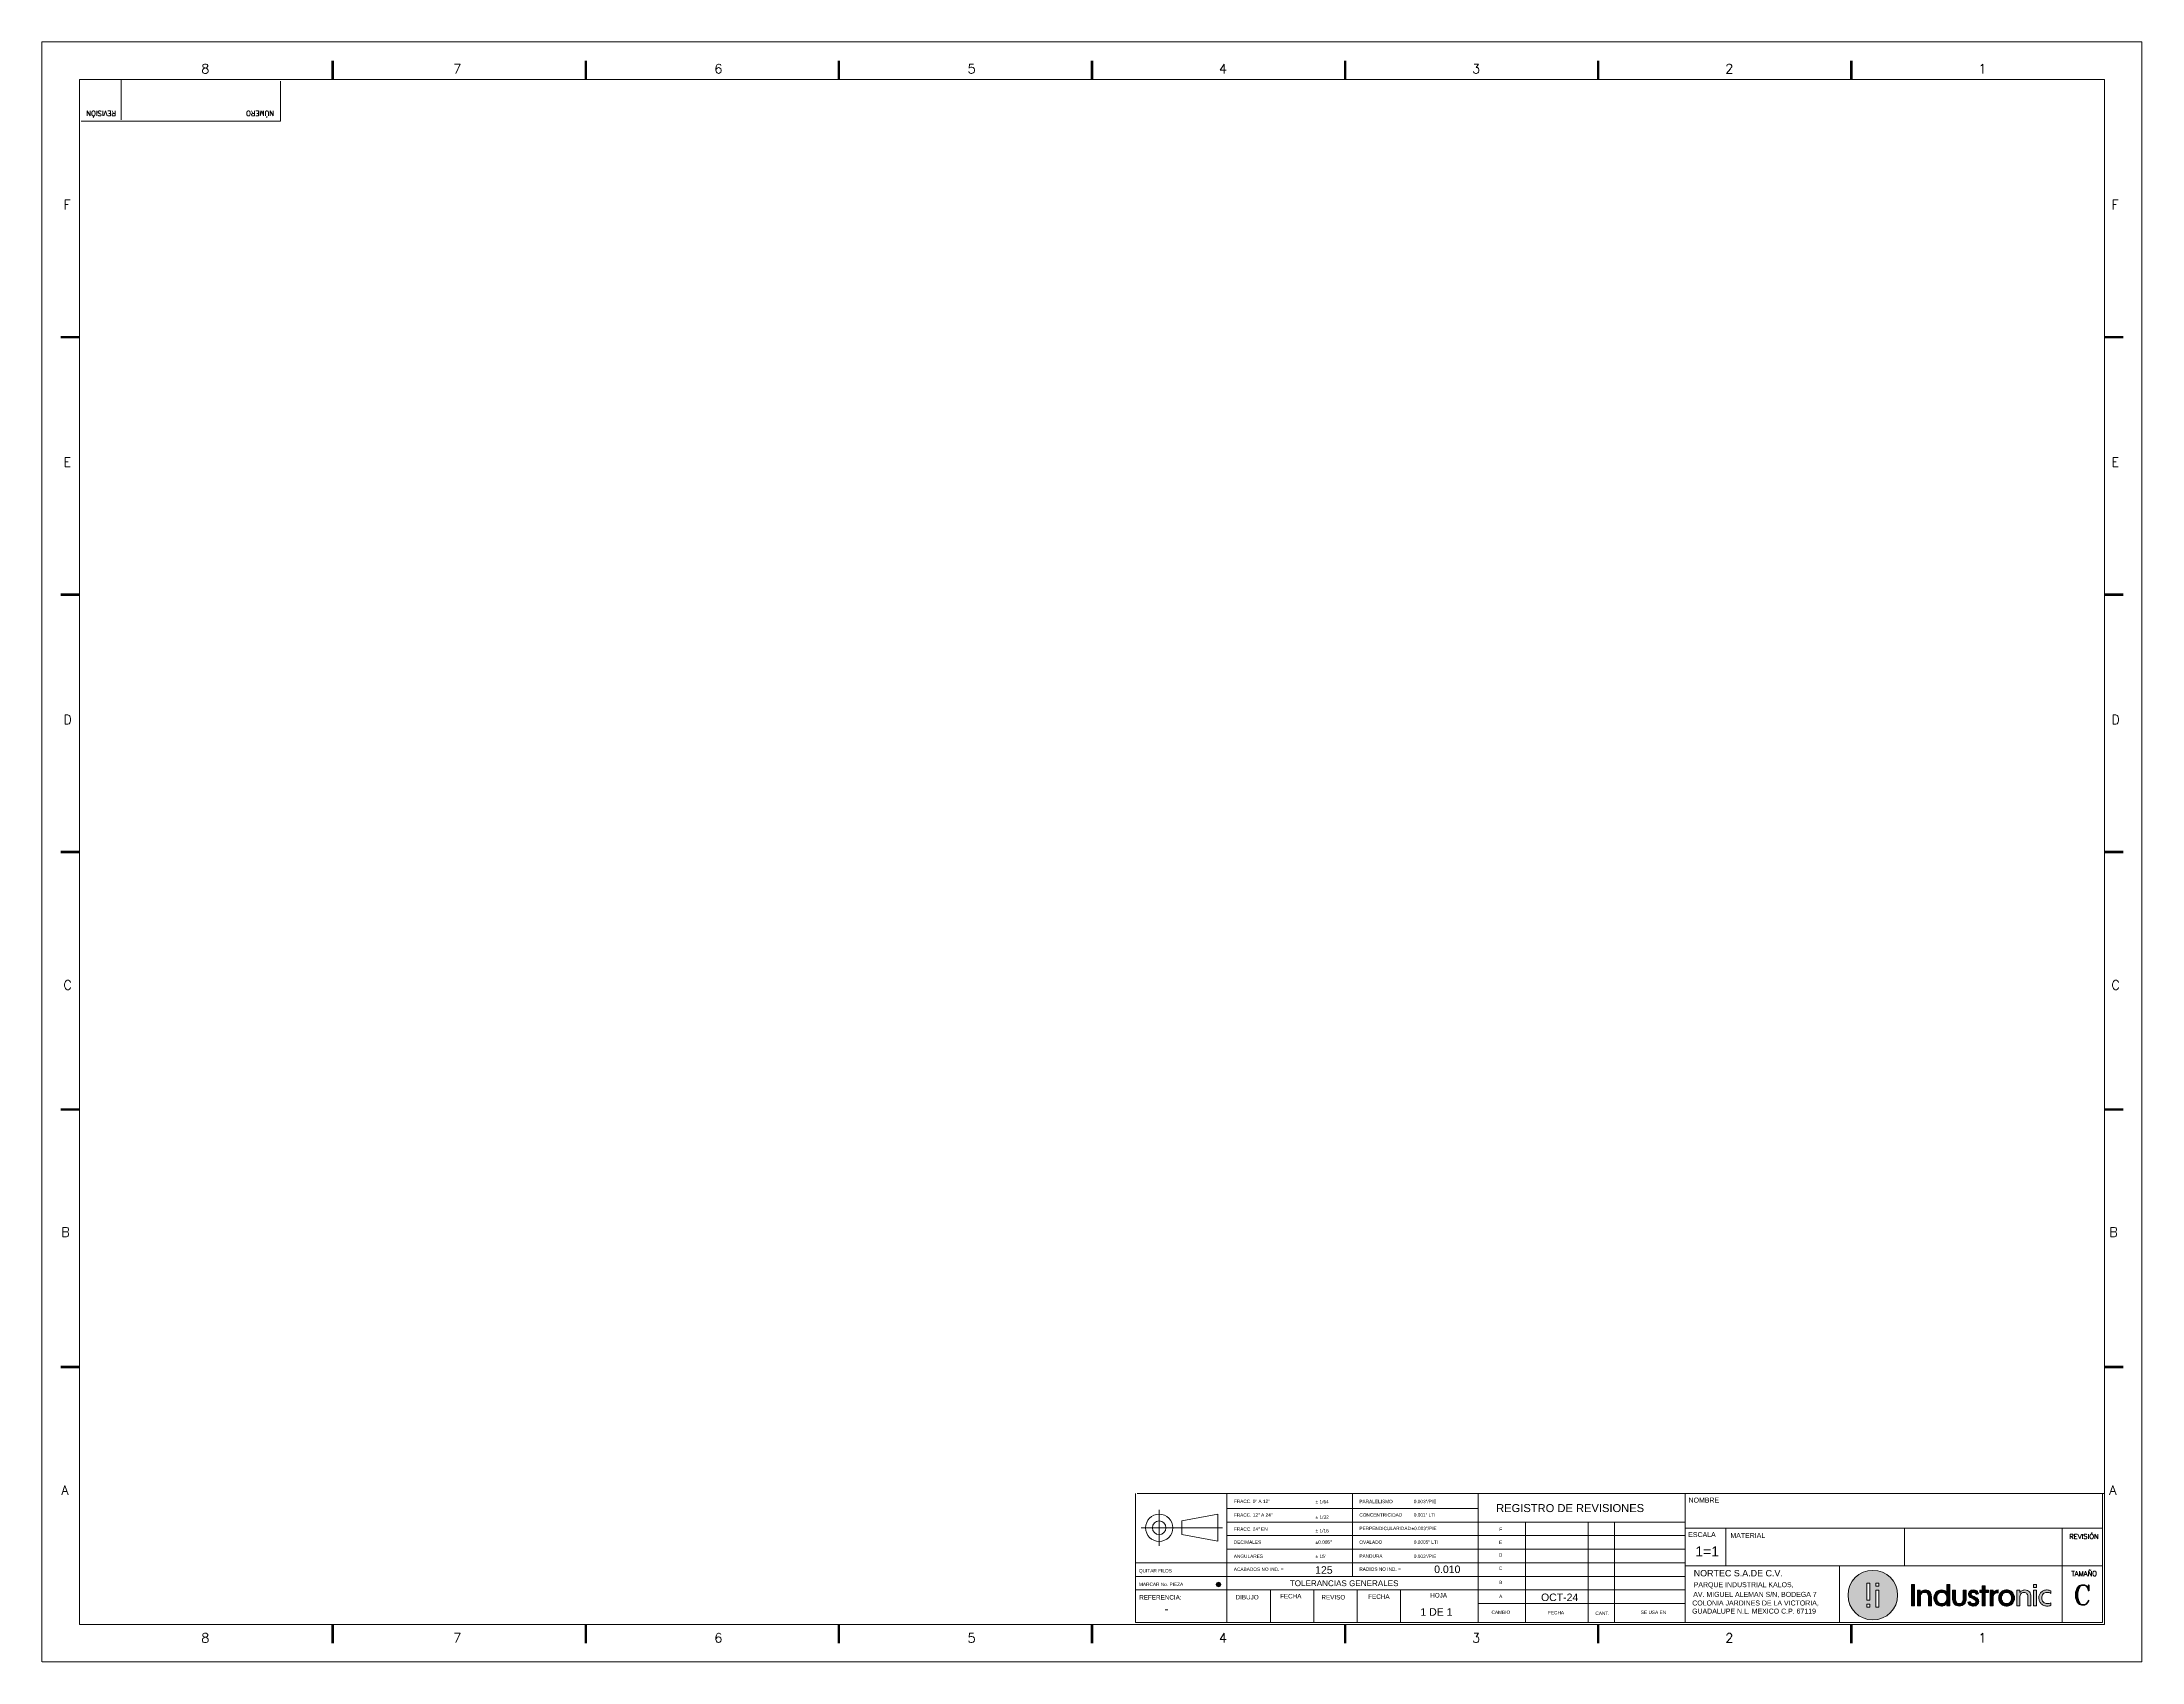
# Model space of a CAD drawing. Header units: millimetres. Extents: x 0 to 560, y 0 to 432.
import ezdxf
from ezdxf.enums import TextEntityAlignment as Align

# ---------------------------------------------------------------- set-up
doc = ezdxf.new("R2010")
doc.units = ezdxf.units.MM
for name, color, linetype in [('ACOT', 7, 'Continuous'), ('Capa 1', 7, 'Continuous'), ('CONTINUA', 3, 'Continuous')]:
    doc.layers.add(name, color=color, linetype=linetype)
doc.styles.add('arial unicode ms', font='ARIALUNI.TTF')
doc.styles.add('ROMAND', font='romand', dxfattribs={"height": 0.125})
doc.styles.add('ROMANS', font='romans', dxfattribs={"height": 0.125})
doc.styles.add('ROMANT', font='romant', dxfattribs={"height": 0.25})
doc.styles.get("Standard").update_dxf_attribs({"font": 'arial.ttf'})

msp = doc.modelspace()

# ---------------------------------------------------------------- hatches: boundary and pattern name
at = {"lineweight": 18}
h = msp.add_hatch(color=0, dxfattribs=at)
h.dxf.hatch_style = 1
edge = h.paths.add_edge_path()
edge.add_spline(control_points=[(500.89, 16.49), (500.89, 16.87), (500.89, 17.18), (500.89, 17.18), (500.89, 17.61), (500.98, 17.95), (501.17, 18.19)], knot_values=[17, 17, 17, 17, 17.375023, 17.375023, 17.375023, 18.375023, 18.375023, 18.375023, 18.375023], degree=3, periodic=0)
edge.add_spline(control_points=[(501.17, 18.19), (501.35, 18.44), (501.63, 18.56), (502.01, 18.56)], knot_values=[16, 16, 16, 16, 17, 17, 17, 17], degree=3, periodic=0)
edge.add_spline(control_points=[(502.01, 18.56), (502.2, 18.56), (502.36, 18.52), (502.5, 18.46)], knot_values=[15, 15, 15, 15, 16, 16, 16, 16], degree=3, periodic=0)
edge.add_spline(control_points=[(502.5, 18.46), (502.63, 18.39), (502.74, 18.3), (502.82, 18.18)], knot_values=[14, 14, 14, 14, 15, 15, 15, 15], degree=3, periodic=0)
edge.add_spline(control_points=[(502.82, 18.18), (502.91, 18.06), (502.97, 17.92), (503.01, 17.77)], knot_values=[13, 13, 13, 13, 14, 14, 14, 14], degree=3, periodic=0)
edge.add_spline(control_points=[(503.01, 17.77), (503.05, 17.61), (503.07, 17.44), (503.07, 17.26)], knot_values=[12, 12, 12, 12, 13, 13, 13, 13], degree=3, periodic=0)
edge.add_spline(control_points=[(503.07, 17.26), (503.07, 17.26), (503.07, 15), (503.07, 15), (503.07, 15), (503.07, 15), (503.07, 15)], knot_values=[10.99999, 10.99999, 10.99999, 10.99999, 11.99999, 11.99999, 11.99999, 12, 12, 12, 12], degree=3, periodic=0)
edge.add_spline(control_points=[(503.07, 15), (503.07, 15), (503.84, 15), (503.84, 15)], knot_values=[10.00001, 10.00001, 10.00001, 10.00001, 10.99999, 10.99999, 10.99999, 10.99999], degree=3, periodic=0)
edge.add_spline(control_points=[(503.84, 15), (503.84, 15), (503.84, 17.42), (503.84, 17.42)], knot_values=[9.00001, 9.00001, 9.00001, 9.00001, 9.99999, 9.99999, 9.99999, 9.99999], degree=3, periodic=0)
edge.add_spline(control_points=[(503.84, 17.42), (503.84, 17.68), (503.81, 17.91), (503.75, 18.13)], knot_values=[8, 8, 8, 8, 9, 9, 9, 9], degree=3, periodic=0)
edge.add_spline(control_points=[(503.75, 18.13), (503.69, 18.35), (503.59, 18.54), (503.46, 18.7)], knot_values=[7, 7, 7, 7, 8, 8, 8, 8], degree=3, periodic=0)
edge.add_spline(control_points=[(503.46, 18.7), (503.33, 18.86), (503.16, 18.99), (502.96, 19.08)], knot_values=[6, 6, 6, 6, 7, 7, 7, 7], degree=3, periodic=0)
edge.add_spline(control_points=[(502.96, 19.08), (502.76, 19.17), (502.52, 19.21), (502.25, 19.21)], knot_values=[5, 5, 5, 5, 6, 6, 6, 6], degree=3, periodic=0)
edge.add_spline(control_points=[(502.25, 19.21), (501.91, 19.21), (501.64, 19.15), (501.42, 19.02)], knot_values=[4, 4, 4, 4, 5, 5, 5, 5], degree=3, periodic=0)
edge.add_spline(control_points=[(501.42, 19.02), (501.21, 18.9), (501.03, 18.72), (500.9, 18.5)], knot_values=[3, 3, 3, 3, 4, 4, 4, 4], degree=3, periodic=0)
edge.add_spline(control_points=[(500.87, 18.5), (500.87, 18.5), (500.87, 19.13), (500.87, 19.13), (500.87, 19.13), (500.87, 19.13), (500.87, 19.13)], knot_values=[0.99999, 0.99999, 0.99999, 0.99999, 1.99998, 1.99998, 1.99998, 1.99999, 1.99999, 1.99999, 1.99999], degree=3, periodic=0)
edge.add_spline(control_points=[(500.87, 19.13), (500.87, 19.13), (500.11, 19.13), (500.11, 19.13)], knot_values=[0.00001, 0.00001, 0.00001, 0.00001, 0.99999, 0.99999, 0.99999, 0.99999], degree=3, periodic=0)
edge.add_spline(control_points=[(500.11, 19.13), (500.11, 19.13), (500.11, 18.55), (500.11, 17.82)], knot_values=[20.624977, 20.624977, 20.624977, 20.624977, 21, 21, 21, 21], degree=3, periodic=0)
edge.add_spline(control_points=[(500.11, 17.82), (500.11, 17.09), (500.11, 16.22), (500.11, 15.64)], knot_values=[20.249985, 20.249985, 20.249985, 20.249985, 20.624977, 20.624977, 20.624977, 20.624977], degree=3, periodic=0)
edge.add_spline(control_points=[(500.11, 15.64), (500.11, 15.5), (500.11, 15.37), (500.11, 15.27)], knot_values=[20.156237, 20.156237, 20.156237, 20.156237, 20.249985, 20.249985, 20.249985, 20.249985], degree=3, periodic=0)
edge.add_spline(control_points=[(500.11, 15.27), (500.11, 15.17), (500.11, 15.09), (500.11, 15.05)], knot_values=[20.062489, 20.062489, 20.062489, 20.062489, 20.156237, 20.156237, 20.156237, 20.156237], degree=3, periodic=0)
edge.add_spline(control_points=[(500.11, 15), (500.11, 15), (500.11, 15), (500.11, 15), (500.11, 15), (500.11, 15), (500.11, 15)], knot_values=[19.998037, 19.998037, 19.998037, 19.998037, 20.000468, 20.000468, 20.000468, 20.002431, 20.002431, 20.002431, 20.002431], degree=3, periodic=0)
edge.add_spline(control_points=[(500.14, 15), (500.18, 15), (500.23, 15), (500.29, 15)], knot_values=[19.687496, 19.687496, 19.687496, 19.687496, 19.874992, 19.874992, 19.874992, 19.874992], degree=3, periodic=0)
edge.add_spline(control_points=[(500.29, 15), (500.35, 15), (500.43, 15), (500.5, 15)], knot_values=[19.5, 19.5, 19.5, 19.5, 19.687496, 19.687496, 19.687496, 19.687496], degree=3, periodic=0)
edge.add_spline(control_points=[(500.5, 15), (500.57, 15), (500.65, 15), (500.71, 15)], knot_values=[19.312504, 19.312504, 19.312504, 19.312504, 19.5, 19.5, 19.5, 19.5], degree=3, periodic=0)
edge.add_spline(control_points=[(500.71, 15), (500.77, 15), (500.82, 15), (500.86, 15)], knot_values=[19.125007, 19.125007, 19.125007, 19.125007, 19.312504, 19.312504, 19.312504, 19.312504], degree=3, periodic=0)
edge.add_spline(control_points=[(500.89, 15), (500.89, 15), (500.89, 15), (500.89, 15), (500.89, 15), (500.89, 15), (500.89, 15)], knot_values=[18.999033, 18.999033, 18.999033, 18.999033, 19.003926, 19.003926, 19.003926, 19.004893, 19.004893, 19.004893, 19.004893], degree=3, periodic=0)
edge.add_spline(control_points=[(500.89, 15.02), (500.89, 15.05), (500.89, 15.09), (500.89, 15.14)], knot_values=[18.843763, 18.843763, 18.843763, 18.843763, 18.937511, 18.937511, 18.937511, 18.937511], degree=3, periodic=0)
edge.add_spline(control_points=[(500.89, 15.14), (500.89, 15.2), (500.89, 15.26), (500.89, 15.34)], knot_values=[18.750015, 18.750015, 18.750015, 18.750015, 18.843763, 18.843763, 18.843763, 18.843763], degree=3, periodic=0)
edge.add_spline(control_points=[(500.89, 15.34), (500.89, 15.65), (500.89, 16.1), (500.89, 16.49)], knot_values=[18.375023, 18.375023, 18.375023, 18.375023, 18.750015, 18.750015, 18.750015, 18.750015], degree=3, periodic=0)
h = msp.add_hatch(color=0, dxfattribs=at)
h.dxf.hatch_style = 1
edge = h.paths.add_edge_path()
edge.add_spline(control_points=[(513.72, 18.1), (513.72, 17.93), (513.75, 17.78), (513.81, 17.66)], knot_values=[11, 11, 11, 11, 12, 12, 12, 12], degree=3, periodic=0)
edge.add_spline(control_points=[(513.81, 17.66), (513.87, 17.54), (513.95, 17.43), (514.05, 17.33)], knot_values=[10, 10, 10, 10, 11, 11, 11, 11], degree=3, periodic=0)
edge.add_spline(control_points=[(514.05, 17.33), (514.15, 17.24), (514.27, 17.16), (514.41, 17.09)], knot_values=[9, 9, 9, 9, 10, 10, 10, 10], degree=3, periodic=0)
edge.add_spline(control_points=[(514.41, 17.09), (514.56, 17.02), (514.71, 16.95), (514.87, 16.89)], knot_values=[8, 8, 8, 8, 9, 9, 9, 9], degree=3, periodic=0)
edge.add_spline(control_points=[(514.87, 16.89), (515.03, 16.82), (515.16, 16.76), (515.27, 16.7)], knot_values=[7, 7, 7, 7, 8, 8, 8, 8], degree=3, periodic=0)
edge.add_spline(control_points=[(515.27, 16.7), (515.38, 16.65), (515.47, 16.59), (515.53, 16.53)], knot_values=[6, 6, 6, 6, 7, 7, 7, 7], degree=3, periodic=0)
edge.add_spline(control_points=[(515.53, 16.53), (515.6, 16.47), (515.65, 16.4), (515.68, 16.33)], knot_values=[5, 5, 5, 5, 6, 6, 6, 6], degree=3, periodic=0)
edge.add_spline(control_points=[(515.68, 16.33), (515.7, 16.25), (515.72, 16.17), (515.72, 16.08)], knot_values=[4, 4, 4, 4, 5, 5, 5, 5], degree=3, periodic=0)
edge.add_spline(control_points=[(515.72, 16.08), (515.72, 15.91), (515.66, 15.79), (515.53, 15.7)], knot_values=[3, 3, 3, 3, 4, 4, 4, 4], degree=3, periodic=0)
edge.add_spline(control_points=[(515.53, 15.7), (515.41, 15.62), (515.26, 15.57), (515.07, 15.56)], knot_values=[2, 2, 2, 2, 3, 3, 3, 3], degree=3, periodic=0)
edge.add_spline(control_points=[(515.07, 15.56), (514.81, 15.56), (514.61, 15.62), (514.48, 15.72)], knot_values=[1, 1, 1, 1, 2, 2, 2, 2], degree=3, periodic=0)
edge.add_spline(control_points=[(514.48, 15.72), (514.34, 15.82), (514.24, 15.97), (514.16, 16.16)], knot_values=[0, 0, 0, 0, 1, 1, 1, 1], degree=3, periodic=0)
edge.add_spline(control_points=[(514.16, 16.16), (514.16, 16.16), (513.54, 15.92), (513.54, 15.92)], knot_values=[34.00001, 34.00001, 34.00001, 34.00001, 34.99999, 34.99999, 34.99999, 34.99999], degree=3, periodic=0)
edge.add_spline(control_points=[(513.54, 15.92), (513.62, 15.6), (513.8, 15.36), (514.06, 15.18)], knot_values=[33, 33, 33, 33, 34, 34, 34, 34], degree=3, periodic=0)
edge.add_spline(control_points=[(514.06, 15.18), (514.34, 15), (514.66, 14.91), (515.05, 14.91)], knot_values=[32, 32, 32, 32, 33, 33, 33, 33], degree=3, periodic=0)
edge.add_spline(control_points=[(515.05, 14.91), (515.29, 14.91), (515.49, 14.95), (515.67, 15.02)], knot_values=[31, 31, 31, 31, 32, 32, 32, 32], degree=3, periodic=0)
edge.add_spline(control_points=[(515.67, 15.02), (515.84, 15.1), (515.99, 15.19), (516.1, 15.31)], knot_values=[30, 30, 30, 30, 31, 31, 31, 31], degree=3, periodic=0)
edge.add_spline(control_points=[(516.1, 15.31), (516.22, 15.42), (516.31, 15.55), (516.36, 15.69)], knot_values=[29, 29, 29, 29, 30, 30, 30, 30], degree=3, periodic=0)
edge.add_spline(control_points=[(516.36, 15.69), (516.42, 15.83), (516.45, 15.97), (516.45, 16.11)], knot_values=[28, 28, 28, 28, 29, 29, 29, 29], degree=3, periodic=0)
edge.add_spline(control_points=[(516.45, 16.11), (516.45, 16.3), (516.42, 16.46), (516.36, 16.59)], knot_values=[27, 27, 27, 27, 28, 28, 28, 28], degree=3, periodic=0)
edge.add_spline(control_points=[(516.36, 16.59), (516.29, 16.72), (516.21, 16.84), (516.1, 16.94)], knot_values=[26, 26, 26, 26, 27, 27, 27, 27], degree=3, periodic=0)
edge.add_spline(control_points=[(516.1, 16.94), (515.99, 17.05), (515.86, 17.14), (515.71, 17.21)], knot_values=[25, 25, 25, 25, 26, 26, 26, 26], degree=3, periodic=0)
edge.add_spline(control_points=[(515.71, 17.21), (515.56, 17.29), (515.4, 17.36), (515.22, 17.44)], knot_values=[24, 24, 24, 24, 25, 25, 25, 25], degree=3, periodic=0)
edge.add_spline(control_points=[(515.22, 17.44), (514.96, 17.55), (514.76, 17.65), (514.64, 17.74)], knot_values=[23, 23, 23, 23, 24, 24, 24, 24], degree=3, periodic=0)
edge.add_spline(control_points=[(514.64, 17.74), (514.52, 17.82), (514.46, 17.95), (514.46, 18.11)], knot_values=[22, 22, 22, 22, 23, 23, 23, 23], degree=3, periodic=0)
edge.add_spline(control_points=[(514.46, 18.11), (514.46, 18.23), (514.51, 18.34), (514.61, 18.43)], knot_values=[21, 21, 21, 21, 22, 22, 22, 22], degree=3, periodic=0)
edge.add_spline(control_points=[(514.61, 18.43), (514.7, 18.52), (514.84, 18.56), (515.03, 18.56)], knot_values=[20, 20, 20, 20, 21, 21, 21, 21], degree=3, periodic=0)
edge.add_spline(control_points=[(515.03, 18.56), (515.44, 18.56), (515.69, 18.38), (515.78, 18.01)], knot_values=[19, 19, 19, 19, 20, 20, 20, 20], degree=3, periodic=0)
edge.add_spline(control_points=[(515.78, 18.01), (515.78, 18.01), (516.4, 18.22), (516.4, 18.22)], knot_values=[18.00001, 18.00001, 18.00001, 18.00001, 19, 19, 19, 19], degree=3, periodic=0)
edge.add_spline(control_points=[(516.4, 18.22), (516.34, 18.54), (516.19, 18.78), (515.95, 18.95)], knot_values=[17, 17, 17, 17, 18, 18, 18, 18], degree=3, periodic=0)
edge.add_spline(control_points=[(515.95, 18.95), (515.72, 19.13), (515.4, 19.21), (515.01, 19.21)], knot_values=[16, 16, 16, 16, 17, 17, 17, 17], degree=3, periodic=0)
edge.add_spline(control_points=[(515.01, 19.21), (514.81, 19.21), (514.63, 19.18), (514.48, 19.12)], knot_values=[15, 15, 15, 15, 16, 16, 16, 16], degree=3, periodic=0)
edge.add_spline(control_points=[(514.48, 19.12), (514.32, 19.06), (514.19, 18.98), (514.07, 18.88)], knot_values=[14, 14, 14, 14, 15, 15, 15, 15], degree=3, periodic=0)
edge.add_spline(control_points=[(514.07, 18.88), (513.96, 18.78), (513.87, 18.66), (513.81, 18.53)], knot_values=[13, 13, 13, 13, 14, 14, 14, 14], degree=3, periodic=0)
edge.add_spline(control_points=[(513.81, 18.53), (513.75, 18.39), (513.72, 18.25), (513.72, 18.1)], knot_values=[12, 12, 12, 12, 13, 13, 13, 13], degree=3, periodic=0)
edge = h.paths.add_edge_path()
edge.add_spline(control_points=[(512.32, 19.13), (512.32, 19.13), (512.32, 16.86), (512.32, 16.86)], knot_values=[10.00001, 10.00001, 10.00001, 10.00001, 10.99999, 10.99999, 10.99999, 10.99999], degree=3, periodic=0)
edge.add_spline(control_points=[(512.32, 16.86), (512.32, 16.68), (512.3, 16.52), (512.26, 16.36)], knot_values=[9, 9, 9, 9, 10, 10, 10, 10], degree=3, periodic=0)
edge.add_spline(control_points=[(512.26, 16.36), (512.22, 16.2), (512.16, 16.06), (512.07, 15.95)], knot_values=[8, 8, 8, 8, 9, 9, 9, 9], degree=3, periodic=0)
edge.add_spline(control_points=[(512.07, 15.95), (511.99, 15.83), (511.88, 15.73), (511.76, 15.67)], knot_values=[7, 7, 7, 7, 8, 8, 8, 8], degree=3, periodic=0)
edge.add_spline(control_points=[(511.76, 15.67), (511.63, 15.6), (511.47, 15.56), (511.3, 15.56)], knot_values=[6, 6, 6, 6, 7, 7, 7, 7], degree=3, periodic=0)
edge.add_spline(control_points=[(511.3, 15.56), (511.12, 15.56), (510.96, 15.6), (510.84, 15.67)], knot_values=[5, 5, 5, 5, 6, 6, 6, 6], degree=3, periodic=0)
edge.add_spline(control_points=[(510.84, 15.67), (510.71, 15.73), (510.6, 15.83), (510.52, 15.95)], knot_values=[4, 4, 4, 4, 5, 5, 5, 5], degree=3, periodic=0)
edge.add_spline(control_points=[(510.52, 15.95), (510.43, 16.06), (510.37, 16.2), (510.33, 16.36)], knot_values=[3, 3, 3, 3, 4, 4, 4, 4], degree=3, periodic=0)
edge.add_spline(control_points=[(510.33, 16.36), (510.29, 16.52), (510.27, 16.68), (510.27, 16.86)], knot_values=[2, 2, 2, 2, 3, 3, 3, 3], degree=3, periodic=0)
edge.add_spline(control_points=[(510.27, 16.86), (510.27, 16.86), (510.27, 19.13), (510.27, 19.13), (510.27, 19.13), (510.27, 19.13), (510.27, 19.13)], knot_values=[0.99999, 0.99999, 0.99999, 0.99999, 1.99999, 1.99999, 1.99999, 2, 2, 2, 2], degree=3, periodic=0)
edge.add_spline(control_points=[(510.27, 19.13), (510.27, 19.13), (509.49, 19.13), (509.49, 19.13)], knot_values=[0.00001, 0.00001, 0.00001, 0.00001, 0.99999, 0.99999, 0.99999, 0.99999], degree=3, periodic=0)
edge.add_spline(control_points=[(509.49, 19.13), (509.49, 19.13), (509.49, 16.74), (509.49, 16.74)], knot_values=[21.00001, 21.00001, 21.00001, 21.00001, 21.99999, 21.99999, 21.99999, 21.99999], degree=3, periodic=0)
edge.add_spline(control_points=[(509.49, 16.74), (509.49, 16.46), (509.53, 16.22), (509.62, 15.99)], knot_values=[20, 20, 20, 20, 21, 21, 21, 21], degree=3, periodic=0)
edge.add_spline(control_points=[(509.62, 15.99), (509.71, 15.77), (509.83, 15.58), (510, 15.42)], knot_values=[19, 19, 19, 19, 20, 20, 20, 20], degree=3, periodic=0)
edge.add_spline(control_points=[(510, 15.42), (510.15, 15.25), (510.35, 15.13), (510.57, 15.04)], knot_values=[18, 18, 18, 18, 19, 19, 19, 19], degree=3, periodic=0)
edge.add_spline(control_points=[(510.57, 15.04), (510.79, 14.96), (511.03, 14.91), (511.29, 14.91)], knot_values=[17, 17, 17, 17, 18, 18, 18, 18], degree=3, periodic=0)
edge.add_spline(control_points=[(511.29, 14.91), (511.56, 14.91), (511.8, 14.96), (512.02, 15.05)], knot_values=[16, 16, 16, 16, 17, 17, 17, 17], degree=3, periodic=0)
edge.add_spline(control_points=[(512.02, 15.05), (512.24, 15.14), (512.43, 15.26), (512.59, 15.42)], knot_values=[15, 15, 15, 15, 16, 16, 16, 16], degree=3, periodic=0)
edge.add_spline(control_points=[(512.59, 15.42), (512.75, 15.58), (512.88, 15.78), (512.97, 16)], knot_values=[14, 14, 14, 14, 15, 15, 15, 15], degree=3, periodic=0)
edge.add_spline(control_points=[(512.97, 16), (513.06, 16.23), (513.1, 16.48), (513.1, 16.76)], knot_values=[13, 13, 13, 13, 14, 14, 14, 14], degree=3, periodic=0)
edge.add_spline(control_points=[(513.1, 16.76), (513.1, 16.76), (513.1, 19.13), (513.1, 19.13), (513.1, 19.13), (513.1, 19.13), (513.1, 19.13)], knot_values=[11.99999, 11.99999, 11.99999, 11.99999, 12.99999, 12.99999, 12.99999, 13, 13, 13, 13], degree=3, periodic=0)
edge.add_spline(control_points=[(513.1, 19.13), (513.1, 19.13), (512.32, 19.13), (512.32, 19.13)], knot_values=[11.00001, 11.00001, 11.00001, 11.00001, 11.99999, 11.99999, 11.99999, 11.99999], degree=3, periodic=0)
h = msp.add_hatch(color=0, dxfattribs=at)
h.dxf.hatch_style = 1
h.paths.add_polyline_path([(518.2, 18.51), (519.11, 18.51), (519.11, 19.13), (518.2, 19.13), (518.2, 20.28), (517.42, 20.28), (517.42, 19.13), (516.75, 19.13), (516.75, 18.51), (517.42, 18.51), (517.42, 15), (518.2, 15)])
h = msp.add_hatch(color=0, dxfattribs=at)
h.dxf.hatch_style = 1
edge = h.paths.add_edge_path()
edge.add_spline(control_points=[(519.51, 19.13), (519.51, 19.13), (519.51, 18.55), (519.51, 17.82)], knot_values=[10.624977, 10.624977, 10.624977, 10.624977, 11, 11, 11, 11], degree=3, periodic=0)
edge.add_spline(control_points=[(519.51, 17.82), (519.51, 17.09), (519.51, 16.22), (519.51, 15.64)], knot_values=[10.249985, 10.249985, 10.249985, 10.249985, 10.624977, 10.624977, 10.624977, 10.624977], degree=3, periodic=0)
edge.add_spline(control_points=[(519.51, 15.64), (519.51, 15.5), (519.51, 15.37), (519.51, 15.27)], knot_values=[10.156237, 10.156237, 10.156237, 10.156237, 10.249985, 10.249985, 10.249985, 10.249985], degree=3, periodic=0)
edge.add_spline(control_points=[(519.51, 15.27), (519.51, 15.17), (519.51, 15.09), (519.51, 15.05)], knot_values=[10.062489, 10.062489, 10.062489, 10.062489, 10.156237, 10.156237, 10.156237, 10.156237], degree=3, periodic=0)
edge.add_spline(control_points=[(519.51, 15), (519.51, 15), (519.51, 15), (519.51, 15), (519.51, 15), (519.51, 15), (519.51, 15)], knot_values=[9.998037, 9.998037, 9.998037, 9.998037, 10.000468, 10.000468, 10.000468, 10.002431, 10.002431, 10.002431, 10.002431], degree=3, periodic=0)
edge.add_spline(control_points=[(519.52, 15), (519.53, 15), (519.54, 15), (519.54, 15)], knot_values=[9.874992, 9.874992, 9.874992, 9.874992, 9.921867, 9.921867, 9.921867, 9.921867], degree=3, periodic=0)
edge.add_spline(control_points=[(519.54, 15), (519.58, 15), (519.63, 15), (519.69, 15)], knot_values=[9.687496, 9.687496, 9.687496, 9.687496, 9.874992, 9.874992, 9.874992, 9.874992], degree=3, periodic=0)
edge.add_spline(control_points=[(519.69, 15), (519.75, 15), (519.83, 15), (519.9, 15)], knot_values=[9.5, 9.5, 9.5, 9.5, 9.687496, 9.687496, 9.687496, 9.687496], degree=3, periodic=0)
edge.add_spline(control_points=[(519.9, 15), (519.97, 15), (520.05, 15), (520.11, 15)], knot_values=[9.312504, 9.312504, 9.312504, 9.312504, 9.5, 9.5, 9.5, 9.5], degree=3, periodic=0)
edge.add_spline(control_points=[(520.11, 15), (520.17, 15), (520.22, 15), (520.25, 15)], knot_values=[9.125007, 9.125007, 9.125007, 9.125007, 9.312504, 9.312504, 9.312504, 9.312504], degree=3, periodic=0)
edge.add_spline(control_points=[(520.29, 15), (520.29, 15), (520.29, 15), (520.29, 15), (520.29, 15), (520.29, 15), (520.29, 15)], knot_values=[8.999033, 8.999033, 8.999033, 8.999033, 9.003926, 9.003926, 9.003926, 9.004893, 9.004893, 9.004893, 9.004893], degree=3, periodic=0)
edge.add_spline(control_points=[(520.29, 15.02), (520.29, 15.05), (520.29, 15.08), (520.29, 15.14)], knot_values=[8.843763, 8.843763, 8.843763, 8.843763, 8.937511, 8.937511, 8.937511, 8.937511], degree=3, periodic=0)
edge.add_spline(control_points=[(520.29, 15.14), (520.29, 15.19), (520.29, 15.25), (520.29, 15.32)], knot_values=[8.750015, 8.750015, 8.750015, 8.750015, 8.843763, 8.843763, 8.843763, 8.843763], degree=3, periodic=0)
edge.add_spline(control_points=[(520.29, 15.32), (520.29, 15.61), (520.29, 16.05), (520.29, 16.41)], knot_values=[8.375023, 8.375023, 8.375023, 8.375023, 8.750015, 8.750015, 8.750015, 8.750015], degree=3, periodic=0)
edge.add_spline(control_points=[(520.29, 16.41), (520.29, 16.77), (520.29, 17.07), (520.29, 17.07), (520.29, 17.54), (520.4, 17.9), (520.61, 18.13)], knot_values=[7, 7, 7, 7, 7.375023, 7.375023, 7.375023, 8.375023, 8.375023, 8.375023, 8.375023], degree=3, periodic=0)
edge.add_spline(control_points=[(520.61, 18.13), (520.83, 18.36), (521.18, 18.48), (521.66, 18.48)], knot_values=[6, 6, 6, 6, 7, 7, 7, 7], degree=3, periodic=0)
edge.add_spline(control_points=[(521.66, 18.48), (521.66, 18.48), (521.66, 19.21), (521.66, 19.21)], knot_values=[5.00001, 5.00001, 5.00001, 5.00001, 6, 6, 6, 6], degree=3, periodic=0)
edge.add_spline(control_points=[(521.66, 19.21), (521.32, 19.21), (521.04, 19.15), (520.82, 19.02)], knot_values=[4, 4, 4, 4, 5, 5, 5, 5], degree=3, periodic=0)
edge.add_spline(control_points=[(520.82, 19.02), (520.61, 18.9), (520.43, 18.72), (520.3, 18.49)], knot_values=[3, 3, 3, 3, 4, 4, 4, 4], degree=3, periodic=0)
edge.add_spline(control_points=[(520.3, 18.49), (520.3, 18.49), (520.27, 18.49), (520.27, 18.49), (520.27, 18.49), (520.27, 18.49), (520.27, 18.49)], knot_values=[1.99999, 1.99999, 1.99999, 1.99999, 2.99999, 2.99999, 2.99999, 3, 3, 3, 3], degree=3, periodic=0)
edge.add_spline(control_points=[(520.27, 18.49), (520.27, 18.49), (520.27, 19.13), (520.27, 19.13), (520.27, 19.13), (520.27, 19.13), (520.27, 19.13)], knot_values=[0.99999, 0.99999, 0.99999, 0.99999, 1.99998, 1.99998, 1.99998, 1.99999, 1.99999, 1.99999, 1.99999], degree=3, periodic=0)
edge.add_spline(control_points=[(520.27, 19.13), (520.27, 19.13), (519.51, 19.13), (519.51, 19.13)], knot_values=[0.00001, 0.00001, 0.00001, 0.00001, 0.99999, 0.99999, 0.99999, 0.99999], degree=3, periodic=0)
h = msp.add_hatch(color=0, dxfattribs=at)
h.dxf.hatch_style = 1
edge = h.paths.add_edge_path()
edge.add_spline(control_points=[(523.88, 14.91), (523.58, 14.91), (523.29, 14.97), (523.03, 15.07), (522.77, 15.18), (522.55, 15.33), (522.36, 15.53), (522.17, 15.72), (522.03, 15.95), (521.92, 16.21), (521.82, 16.47), (521.77, 16.76), (521.77, 17.07), (521.77, 17.37), (521.82, 17.65), (521.92, 17.91), (522.03, 18.18), (522.17, 18.4), (522.36, 18.6), (522.55, 18.79), (522.77, 18.94), (523.03, 19.05), (523.29, 19.16), (523.58, 19.21), (523.88, 19.21), (524.18, 19.21), (524.47, 19.16), (524.72, 19.05), (524.98, 18.94), (525.21, 18.79), (525.4, 18.6), (525.58, 18.4), (525.73, 18.18), (525.84, 17.91), (525.95, 17.65), (526, 17.37), (526, 17.07), (526, 16.76), (525.95, 16.47), (525.84, 16.21), (525.73, 15.95), (525.58, 15.72), (525.4, 15.53), (525.21, 15.33), (524.98, 15.18), (524.72, 15.07), (524.47, 14.97), (524.18, 14.91), (523.88, 14.91)], knot_values=[0, 0, 0, 0, 1, 1, 1, 2, 2, 2, 3, 3, 3, 4, 4, 4, 5, 5, 5, 6, 6, 6, 7, 7, 7, 8, 8, 8, 9, 9, 9, 10, 10, 10, 11, 11, 11, 12, 12, 12, 13, 13, 13, 14, 14, 14, 15, 15, 15, 16, 16, 16, 16], degree=3, periodic=1)
edge = h.paths.add_edge_path(flags=16)
edge.add_spline(control_points=[(523.88, 15.56), (524.07, 15.56), (524.25, 15.6), (524.41, 15.67), (524.58, 15.75), (524.72, 15.85), (524.84, 15.99), (524.96, 16.12), (525.05, 16.28), (525.12, 16.46), (525.19, 16.65), (525.22, 16.85), (525.22, 17.07), (525.22, 17.29), (525.19, 17.49), (525.12, 17.67), (525.05, 17.85), (524.96, 18.01), (524.84, 18.14), (524.72, 18.27), (524.58, 18.38), (524.41, 18.45), (524.25, 18.52), (524.07, 18.56), (523.88, 18.56), (523.69, 18.56), (523.51, 18.52), (523.35, 18.45), (523.18, 18.38), (523.04, 18.27), (522.92, 18.14), (522.81, 18.01), (522.71, 17.85), (522.64, 17.67), (522.58, 17.49), (522.54, 17.29), (522.54, 17.07), (522.54, 16.85), (522.58, 16.65), (522.64, 16.46), (522.71, 16.28), (522.81, 16.12), (522.92, 15.99), (523.04, 15.85), (523.18, 15.75), (523.35, 15.67), (523.51, 15.6), (523.69, 15.56), (523.88, 15.56)], knot_values=[0, 0, 0, 0, 1, 1, 1, 2, 2, 2, 3, 3, 3, 4, 4, 4, 5, 5, 5, 6, 6, 6, 7, 7, 7, 8, 8, 8, 9, 9, 9, 10, 10, 10, 11, 11, 11, 12, 12, 12, 13, 13, 13, 14, 14, 14, 15, 15, 15, 16, 16, 16, 16], degree=3, periodic=1)
h = msp.add_hatch(color=0, dxfattribs=at)
h.dxf.hatch_style = 1
edge = h.paths.add_edge_path()
edge.add_spline(control_points=[(526.62, 17.82), (526.62, 17.09), (526.62, 16.22), (526.62, 15.64)], knot_values=[20.249985, 20.249985, 20.249985, 20.249985, 20.624977, 20.624977, 20.624977, 20.624977], degree=3, periodic=0)
edge.add_spline(control_points=[(526.62, 15.64), (526.62, 15.5), (526.62, 15.37), (526.62, 15.27)], knot_values=[20.156237, 20.156237, 20.156237, 20.156237, 20.249985, 20.249985, 20.249985, 20.249985], degree=3, periodic=0)
edge.add_spline(control_points=[(526.62, 15.27), (526.62, 15.17), (526.62, 15.09), (526.62, 15.05)], knot_values=[20.062489, 20.062489, 20.062489, 20.062489, 20.156237, 20.156237, 20.156237, 20.156237], degree=3, periodic=0)
edge.add_spline(control_points=[(526.62, 15), (526.62, 15), (526.62, 15), (526.62, 15), (526.62, 15), (526.62, 15), (526.62, 15)], knot_values=[19.998037, 19.998037, 19.998037, 19.998037, 20.000468, 20.000468, 20.000468, 20.002431, 20.002431, 20.002431, 20.002431], degree=3, periodic=0)
edge.add_spline(control_points=[(526.64, 15), (526.64, 15), (526.65, 15), (526.66, 15)], knot_values=[19.874992, 19.874992, 19.874992, 19.874992, 19.921867, 19.921867, 19.921867, 19.921867], degree=3, periodic=0)
edge.add_spline(control_points=[(526.66, 15), (526.69, 15), (526.74, 15), (526.8, 15)], knot_values=[19.687496, 19.687496, 19.687496, 19.687496, 19.874992, 19.874992, 19.874992, 19.874992], degree=3, periodic=0)
edge.add_spline(control_points=[(526.8, 15), (526.87, 15), (526.94, 15), (527.01, 15)], knot_values=[19.5, 19.5, 19.5, 19.5, 19.687496, 19.687496, 19.687496, 19.687496], degree=3, periodic=0)
edge.add_spline(control_points=[(527.01, 15), (527.08, 15), (527.16, 15), (527.22, 15)], knot_values=[19.312504, 19.312504, 19.312504, 19.312504, 19.5, 19.5, 19.5, 19.5], degree=3, periodic=0)
edge.add_spline(control_points=[(527.22, 15), (527.28, 15), (527.33, 15), (527.37, 15)], knot_values=[19.125007, 19.125007, 19.125007, 19.125007, 19.312504, 19.312504, 19.312504, 19.312504], degree=3, periodic=0)
edge.add_spline(control_points=[(527.4, 15), (527.4, 15), (527.4, 15), (527.4, 15), (527.4, 15), (527.4, 15), (527.4, 15)], knot_values=[18.999033, 18.999033, 18.999033, 18.999033, 19.003926, 19.003926, 19.003926, 19.004893, 19.004893, 19.004893, 19.004893], degree=3, periodic=0)
edge.add_spline(control_points=[(527.4, 15.02), (527.4, 15.05), (527.4, 15.09), (527.4, 15.14)], knot_values=[18.843763, 18.843763, 18.843763, 18.843763, 18.937511, 18.937511, 18.937511, 18.937511], degree=3, periodic=0)
edge.add_spline(control_points=[(527.4, 15.14), (527.4, 15.2), (527.4, 15.26), (527.4, 15.34)], knot_values=[18.750015, 18.750015, 18.750015, 18.750015, 18.843763, 18.843763, 18.843763, 18.843763], degree=3, periodic=0)
edge.add_spline(control_points=[(527.4, 15.34), (527.4, 15.65), (527.4, 16.1), (527.4, 16.49)], knot_values=[18.375023, 18.375023, 18.375023, 18.375023, 18.750015, 18.750015, 18.750015, 18.750015], degree=3, periodic=0)
edge.add_spline(control_points=[(527.4, 16.49), (527.4, 16.87), (527.4, 17.18), (527.4, 17.18), (527.4, 17.61), (527.49, 17.95), (527.68, 18.19)], knot_values=[17, 17, 17, 17, 17.375023, 17.375023, 17.375023, 18.375023, 18.375023, 18.375023, 18.375023], degree=3, periodic=0)
edge.add_spline(control_points=[(527.68, 18.19), (527.86, 18.44), (528.14, 18.56), (528.52, 18.56)], knot_values=[16, 16, 16, 16, 17, 17, 17, 17], degree=3, periodic=0)
edge.add_spline(control_points=[(528.52, 18.56), (528.71, 18.56), (528.87, 18.52), (529.01, 18.46)], knot_values=[15, 15, 15, 15, 16, 16, 16, 16], degree=3, periodic=0)
edge.add_spline(control_points=[(529.01, 18.46), (529.14, 18.39), (529.25, 18.3), (529.33, 18.18)], knot_values=[14, 14, 14, 14, 15, 15, 15, 15], degree=3, periodic=0)
edge.add_spline(control_points=[(529.33, 18.18), (529.42, 18.06), (529.48, 17.92), (529.52, 17.77)], knot_values=[13, 13, 13, 13, 14, 14, 14, 14], degree=3, periodic=0)
edge.add_spline(control_points=[(529.52, 17.77), (529.56, 17.61), (529.58, 17.44), (529.58, 17.26)], knot_values=[12, 12, 12, 12, 13, 13, 13, 13], degree=3, periodic=0)
edge.add_spline(control_points=[(529.58, 17.26), (529.58, 17.26), (529.58, 15), (529.58, 15), (529.58, 15), (529.58, 15), (529.58, 15)], knot_values=[10.99999, 10.99999, 10.99999, 10.99999, 11.99999, 11.99999, 11.99999, 12, 12, 12, 12], degree=3, periodic=0)
edge.add_spline(control_points=[(529.58, 15), (529.58, 15), (530.36, 15), (530.36, 15)], knot_values=[10.00001, 10.00001, 10.00001, 10.00001, 10.99999, 10.99999, 10.99999, 10.99999], degree=3, periodic=0)
edge.add_spline(control_points=[(530.36, 15), (530.36, 15), (530.36, 17.42), (530.36, 17.42)], knot_values=[9.00001, 9.00001, 9.00001, 9.00001, 9.99999, 9.99999, 9.99999, 9.99999], degree=3, periodic=0)
edge.add_spline(control_points=[(530.36, 17.42), (530.36, 17.68), (530.32, 17.91), (530.26, 18.13)], knot_values=[8, 8, 8, 8, 9, 9, 9, 9], degree=3, periodic=0)
edge.add_spline(control_points=[(530.26, 18.13), (530.2, 18.35), (530.1, 18.54), (529.97, 18.7)], knot_values=[7, 7, 7, 7, 8, 8, 8, 8], degree=3, periodic=0)
edge.add_spline(control_points=[(529.97, 18.7), (529.84, 18.86), (529.67, 18.99), (529.47, 19.08)], knot_values=[6, 6, 6, 6, 7, 7, 7, 7], degree=3, periodic=0)
edge.add_spline(control_points=[(529.47, 19.08), (529.27, 19.17), (529.03, 19.21), (528.76, 19.21)], knot_values=[5, 5, 5, 5, 6, 6, 6, 6], degree=3, periodic=0)
edge.add_spline(control_points=[(528.76, 19.21), (528.43, 19.21), (528.15, 19.15), (527.93, 19.02)], knot_values=[4, 4, 4, 4, 5, 5, 5, 5], degree=3, periodic=0)
edge.add_spline(control_points=[(527.93, 19.02), (527.72, 18.9), (527.55, 18.72), (527.41, 18.5)], knot_values=[3, 3, 3, 3, 4, 4, 4, 4], degree=3, periodic=0)
edge.add_spline(control_points=[(527.38, 18.5), (527.38, 18.5), (527.38, 19.13), (527.38, 19.13), (527.38, 19.13), (527.38, 19.13), (527.38, 19.13)], knot_values=[0.99999, 0.99999, 0.99999, 0.99999, 1.99998, 1.99998, 1.99998, 1.99999, 1.99999, 1.99999, 1.99999], degree=3, periodic=0)
edge.add_spline(control_points=[(527.38, 19.13), (527.38, 19.13), (526.62, 19.13), (526.62, 19.13)], knot_values=[0.00001, 0.00001, 0.00001, 0.00001, 0.99999, 0.99999, 0.99999, 0.99999], degree=3, periodic=0)
edge.add_spline(control_points=[(526.62, 19.13), (526.62, 19.13), (526.62, 18.55), (526.62, 17.82)], knot_values=[20.624977, 20.624977, 20.624977, 20.624977, 21, 21, 21, 21], degree=3, periodic=0)
h.paths.add_polyline_path([(531.1, 15), (531.88, 15), (531.88, 19.12), (531.1, 19.12)])
h.paths.add_polyline_path([(531.08, 19.86), (531.89, 19.86), (531.89, 20.66), (531.08, 20.66)])
edge = h.paths.add_edge_path()
edge.add_spline(control_points=[(533.37, 17.68), (533.43, 17.86), (533.52, 18.01), (533.65, 18.14)], knot_values=[16, 16, 16, 16, 17, 17, 17, 17], degree=3, periodic=0)
edge.add_spline(control_points=[(533.65, 18.14), (533.77, 18.27), (533.92, 18.38), (534.1, 18.45)], knot_values=[15, 15, 15, 15, 16, 16, 16, 16], degree=3, periodic=0)
edge.add_spline(control_points=[(534.1, 18.45), (534.28, 18.52), (534.48, 18.56), (534.71, 18.56)], knot_values=[14, 14, 14, 14, 15, 15, 15, 15], degree=3, periodic=0)
edge.add_spline(control_points=[(534.71, 18.56), (535.1, 18.56), (535.42, 18.47), (535.67, 18.3)], knot_values=[13, 13, 13, 13, 14, 14, 14, 14], degree=3, periodic=0)
edge.add_spline(control_points=[(535.67, 18.3), (535.67, 18.3), (535.67, 19.01), (535.67, 19.01)], knot_values=[12.00001, 12.00001, 12.00001, 12.00001, 13, 13, 13, 13], degree=3, periodic=0)
edge.add_spline(control_points=[(535.67, 19.01), (535.54, 19.07), (535.39, 19.12), (535.24, 19.16)], knot_values=[11, 11, 11, 11, 12, 12, 12, 12], degree=3, periodic=0)
edge.add_spline(control_points=[(535.24, 19.16), (535.09, 19.19), (534.93, 19.21), (534.74, 19.21)], knot_values=[10, 10, 10, 10, 11, 11, 11, 11], degree=3, periodic=0)
edge.add_spline(control_points=[(534.74, 19.21), (534.4, 19.21), (534.09, 19.16), (533.81, 19.05)], knot_values=[9, 9, 9, 9, 10, 10, 10, 10], degree=3, periodic=0)
edge.add_spline(control_points=[(533.81, 19.05), (533.53, 18.94), (533.3, 18.79), (533.1, 18.6)], knot_values=[8, 8, 8, 8, 9, 9, 9, 9], degree=3, periodic=0)
edge.add_spline(control_points=[(533.1, 18.6), (532.9, 18.41), (532.75, 18.19), (532.65, 17.93)], knot_values=[7, 7, 7, 7, 8, 8, 8, 8], degree=3, periodic=0)
edge.add_spline(control_points=[(532.65, 17.93), (532.54, 17.67), (532.49, 17.39), (532.49, 17.08)], knot_values=[6, 6, 6, 6, 7, 7, 7, 7], degree=3, periodic=0)
edge.add_spline(control_points=[(532.49, 17.08), (532.49, 16.76), (532.55, 16.47), (532.66, 16.21)], knot_values=[5, 5, 5, 5, 6, 6, 6, 6], degree=3, periodic=0)
edge.add_spline(control_points=[(532.66, 16.21), (532.77, 15.94), (532.93, 15.71), (533.13, 15.52)], knot_values=[4, 4, 4, 4, 5, 5, 5, 5], degree=3, periodic=0)
edge.add_spline(control_points=[(533.13, 15.52), (533.32, 15.33), (533.56, 15.18), (533.84, 15.07)], knot_values=[3, 3, 3, 3, 4, 4, 4, 4], degree=3, periodic=0)
edge.add_spline(control_points=[(533.84, 15.07), (534.11, 14.97), (534.41, 14.91), (534.74, 14.91)], knot_values=[2, 2, 2, 2, 3, 3, 3, 3], degree=3, periodic=0)
edge.add_spline(control_points=[(534.74, 14.91), (534.91, 14.91), (535.08, 14.93), (535.24, 14.96)], knot_values=[1, 1, 1, 1, 2, 2, 2, 2], degree=3, periodic=0)
edge.add_spline(control_points=[(535.24, 14.96), (535.4, 14.98), (535.55, 15.03), (535.69, 15.1)], knot_values=[0, 0, 0, 0, 1, 1, 1, 1], degree=3, periodic=0)
edge.add_spline(control_points=[(535.69, 15.1), (535.69, 15.1), (535.69, 15.77), (535.69, 15.77)], knot_values=[24.00001, 24.00001, 24.00001, 24.00001, 24.99999, 24.99999, 24.99999, 24.99999], degree=3, periodic=0)
edge.add_spline(control_points=[(535.69, 15.77), (535.56, 15.7), (535.41, 15.65), (535.26, 15.61)], knot_values=[23, 23, 23, 23, 24, 24, 24, 24], degree=3, periodic=0)
edge.add_spline(control_points=[(535.26, 15.61), (535.1, 15.58), (534.94, 15.56), (534.77, 15.56)], knot_values=[22, 22, 22, 22, 23, 23, 23, 23], degree=3, periodic=0)
edge.add_spline(control_points=[(534.77, 15.56), (534.55, 15.56), (534.35, 15.59), (534.16, 15.67)], knot_values=[21, 21, 21, 21, 22, 22, 22, 22], degree=3, periodic=0)
edge.add_spline(control_points=[(534.16, 15.67), (533.98, 15.74), (533.82, 15.84), (533.69, 15.98)], knot_values=[20, 20, 20, 20, 21, 21, 21, 21], degree=3, periodic=0)
edge.add_spline(control_points=[(533.69, 15.98), (533.55, 16.12), (533.45, 16.28), (533.38, 16.46)], knot_values=[19, 19, 19, 19, 20, 20, 20, 20], degree=3, periodic=0)
edge.add_spline(control_points=[(533.38, 16.46), (533.3, 16.65), (533.27, 16.86), (533.27, 17.09)], knot_values=[18, 18, 18, 18, 19, 19, 19, 19], degree=3, periodic=0)
edge.add_spline(control_points=[(533.27, 17.09), (533.27, 17.3), (533.3, 17.5), (533.37, 17.68)], knot_values=[17, 17, 17, 17, 18, 18, 18, 18], degree=3, periodic=0)
at = {"layer": 'ACOT', "lineweight": 18}
h = msp.add_hatch(color=0, dxfattribs=at)
h.dxf.hatch_style = 1
edge = h.paths.add_edge_path()
edge.add_spline(control_points=[(488.22, 24.44), (484.57, 24.44), (481.61, 21.48), (481.61, 17.83), (481.61, 14.18), (484.57, 11.22), (488.22, 11.22), (491.88, 11.22), (494.84, 14.18), (494.84, 17.83), (494.84, 21.48), (491.88, 24.44), (488.22, 24.44)], knot_values=[0, 0, 0, 0, 1, 1, 1, 2, 2, 2, 3, 3, 3, 4, 4, 4, 4], degree=3, periodic=1)
h.paths.add_polyline_path([(489.83, 20.21), (489.02, 20.21), (489.02, 21.01), (489.83, 21.01)], flags=16)
h.paths.add_polyline_path([(489.83, 14.65), (489.02, 14.65), (489.02, 19.13), (489.83, 19.13)], flags=16)
h.paths.add_polyline_path([(487.43, 16.53), (486.63, 16.53), (486.63, 21.01), (487.43, 21.01)], flags=16)
h.paths.add_polyline_path([(487.43, 14.65), (486.63, 14.65), (486.63, 15.45), (487.43, 15.45)], flags=16)
h = msp.add_hatch(color=0, dxfattribs=at)
h.dxf.hatch_style = 1
h.paths.add_polyline_path([(313.14, 20.67, 1), (314.35, 20.67, 1)])
h = msp.add_hatch(color=0, dxfattribs=at)
h.dxf.hatch_style = 1
h.paths.add_polyline_path([(499.35, 15), (499.35, 20.66), (498.55, 20.66), (498.55, 15)])
h = msp.add_hatch(color=0, dxfattribs=at)
h.dxf.hatch_style = 1
edge = h.paths.add_edge_path()
edge.add_spline(control_points=[(508.74, 15), (508.74, 15), (508.74, 20.66), (508.74, 20.66)], knot_values=[16, 16, 16, 16, 17, 17, 17, 17], degree=3, periodic=0)
edge.add_spline(control_points=[(508.74, 20.66), (508.74, 20.66), (507.96, 20.66), (507.96, 20.66)], knot_values=[15.00001, 15.00001, 15.00001, 15.00001, 16, 16, 16, 16], degree=3, periodic=0)
edge.add_spline(control_points=[(507.96, 20.66), (507.96, 20.66), (507.96, 18.87), (507.96, 18.55)], knot_values=[14.088223, 14.088223, 14.088223, 14.088223, 14.99999, 14.99999, 14.99999, 14.99999], degree=3, periodic=0)
edge.add_spline(control_points=[(507.96, 18.55), (507.96, 18.52), (507.96, 18.5), (507.96, 18.5)], knot_values=[14.00001, 14.00001, 14.00001, 14.00001, 14.088223, 14.088223, 14.088223, 14.088223], degree=3, periodic=0)
edge.add_line((507.96, 18.5), (507.94, 18.5))
edge.add_spline(control_points=[(507.94, 18.5), (507.79, 18.74), (507.59, 18.92), (507.35, 19.04)], knot_values=[12, 12, 12, 12, 13, 13, 13, 13], degree=3, periodic=0)
edge.add_spline(control_points=[(507.35, 19.04), (507.1, 19.15), (506.83, 19.21), (506.54, 19.21)], knot_values=[11, 11, 11, 11, 12, 12, 12, 12], degree=3, periodic=0)
edge.add_spline(control_points=[(506.54, 19.21), (506.25, 19.21), (505.98, 19.16), (505.73, 19.05)], knot_values=[10, 10, 10, 10, 11, 11, 11, 11], degree=3, periodic=0)
edge.add_spline(control_points=[(505.73, 19.05), (505.49, 18.94), (505.27, 18.8), (505.09, 18.61)], knot_values=[9, 9, 9, 9, 10, 10, 10, 10], degree=3, periodic=0)
edge.add_spline(control_points=[(505.09, 18.61), (504.91, 18.42), (504.77, 18.19), (504.66, 17.93)], knot_values=[8, 8, 8, 8, 9, 9, 9, 9], degree=3, periodic=0)
edge.add_spline(control_points=[(504.66, 17.93), (504.56, 17.67), (504.51, 17.38), (504.51, 17.07)], knot_values=[7, 7, 7, 7, 8, 8, 8, 8], degree=3, periodic=0)
edge.add_spline(control_points=[(504.51, 17.07), (504.51, 16.75), (504.56, 16.46), (504.66, 16.2)], knot_values=[6, 6, 6, 6, 7, 7, 7, 7], degree=3, periodic=0)
edge.add_spline(control_points=[(504.66, 16.2), (504.77, 15.93), (504.91, 15.71), (505.09, 15.52)], knot_values=[5, 5, 5, 5, 6, 6, 6, 6], degree=3, periodic=0)
edge.add_spline(control_points=[(505.09, 15.52), (505.28, 15.33), (505.49, 15.18), (505.74, 15.07)], knot_values=[4, 4, 4, 4, 5, 5, 5, 5], degree=3, periodic=0)
edge.add_spline(control_points=[(505.74, 15.07), (505.99, 14.97), (506.26, 14.91), (506.55, 14.91)], knot_values=[3, 3, 3, 3, 4, 4, 4, 4], degree=3, periodic=0)
edge.add_spline(control_points=[(506.55, 14.91), (506.86, 14.91), (507.13, 14.98), (507.36, 15.11)], knot_values=[2, 2, 2, 2, 3, 3, 3, 3], degree=3, periodic=0)
edge.add_spline(control_points=[(507.36, 15.11), (507.58, 15.24), (507.78, 15.44), (507.95, 15.7)], knot_values=[1, 1, 1, 1, 2, 2, 2, 2], degree=3, periodic=0)
edge.add_line((507.95, 15.7), (507.97, 15.7))
edge.add_line((507.97, 15.7), (507.97, 15.35))
edge.add_spline(control_points=[(507.97, 15.51), (507.97, 15.3), (507.97, 15), (507.97, 15)], knot_values=[18.000018, 18.000018, 18.000018, 18.000018, 18.65736, 18.65736, 18.65736, 18.65736], degree=3, periodic=0)
edge.add_spline(control_points=[(507.97, 15), (507.97, 15), (508.74, 15), (508.74, 15)], knot_values=[17, 17, 17, 17, 17.999982, 17.999982, 17.999982, 17.999982], degree=3, periodic=0)
edge = h.paths.add_edge_path(flags=16)
edge.add_spline(control_points=[(507.86, 17.67), (507.93, 17.49), (507.96, 17.29), (507.96, 17.07), (507.96, 16.85), (507.93, 16.65), (507.86, 16.46)], knot_values=[3, 3, 3, 3, 4, 4, 4, 5, 5, 5, 5], degree=3, periodic=0)
edge.add_spline(control_points=[(507.86, 16.46), (507.79, 16.28), (507.7, 16.12), (507.58, 15.99)], knot_values=[2, 2, 2, 2, 3, 3, 3, 3], degree=3, periodic=0)
edge.add_spline(control_points=[(507.58, 15.99), (507.46, 15.85), (507.32, 15.75), (507.15, 15.67)], knot_values=[1, 1, 1, 1, 2, 2, 2, 2], degree=3, periodic=0)
edge.add_spline(control_points=[(507.15, 15.67), (506.99, 15.6), (506.81, 15.56), (506.62, 15.56)], knot_values=[0, 0, 0, 0, 1, 1, 1, 1], degree=3, periodic=0)
edge.add_spline(control_points=[(506.62, 15.56), (506.43, 15.56), (506.25, 15.6), (506.09, 15.67)], knot_values=[15, 15, 15, 15, 16, 16, 16, 16], degree=3, periodic=0)
edge.add_spline(control_points=[(506.09, 15.67), (505.92, 15.75), (505.78, 15.85), (505.66, 15.99)], knot_values=[14, 14, 14, 14, 15, 15, 15, 15], degree=3, periodic=0)
edge.add_spline(control_points=[(505.66, 15.99), (505.55, 16.12), (505.45, 16.28), (505.38, 16.46)], knot_values=[13, 13, 13, 13, 14, 14, 14, 14], degree=3, periodic=0)
edge.add_spline(control_points=[(505.38, 16.46), (505.32, 16.65), (505.28, 16.85), (505.28, 17.07), (505.28, 17.29), (505.32, 17.49), (505.38, 17.67)], knot_values=[11, 11, 11, 11, 12, 12, 12, 13, 13, 13, 13], degree=3, periodic=0)
edge.add_spline(control_points=[(505.38, 17.67), (505.45, 17.85), (505.55, 18.01), (505.66, 18.14)], knot_values=[10, 10, 10, 10, 11, 11, 11, 11], degree=3, periodic=0)
edge.add_spline(control_points=[(505.66, 18.14), (505.78, 18.27), (505.92, 18.38), (506.09, 18.45)], knot_values=[9, 9, 9, 9, 10, 10, 10, 10], degree=3, periodic=0)
edge.add_spline(control_points=[(506.09, 18.45), (506.25, 18.52), (506.43, 18.56), (506.62, 18.56)], knot_values=[8, 8, 8, 8, 9, 9, 9, 9], degree=3, periodic=0)
edge.add_spline(control_points=[(506.62, 18.56), (506.81, 18.56), (506.99, 18.52), (507.15, 18.45)], knot_values=[7, 7, 7, 7, 8, 8, 8, 8], degree=3, periodic=0)
edge.add_spline(control_points=[(507.15, 18.45), (507.32, 18.38), (507.46, 18.27), (507.58, 18.14)], knot_values=[6, 6, 6, 6, 7, 7, 7, 7], degree=3, periodic=0)
edge.add_spline(control_points=[(507.58, 18.14), (507.7, 18.01), (507.79, 17.85), (507.86, 17.67)], knot_values=[5, 5, 5, 5, 6, 6, 6, 6], degree=3, periodic=0)

# ---------------------------------------------------------------- linework, layer by layer
at = {"color": 0, "lineweight": 18}
for p, q in [((21.1, 421.83), (21.1, 411.2)), ((63.64, 410.91), (63.64, 421.55)), ((10.47, 410.91), (63.64, 410.91)), ((292.08, 44.93), (550, 44.93)), ((316, 44.93), (316, 10.49)), ((349.5, 44.93), (349.5, 22.84)), ((382.99, 44.93), (382.99, 10.49)), ((438.16, 44.81), (438.16, 10.49)), ((297.92, 40.61), (297.92, 30.97)), ((313.59, 39.41), (303.95, 37.6)), ((313.59, 32.18), (313.59, 39.41)), ((316, 40.94), (382.99, 40.94)), ((293.1, 35.79), (302.74, 35.79)), ((302.74, 35.79), (314.8, 35.79)), ((303.95, 37.6), (303.95, 33.98)), ((313.59, 32.18), (303.95, 33.98)), ((316, 37.31), (438.16, 37.31)), ((316, 33.69), (438.16, 33.69)), ((395.59, 37.31), (395.59, 10.49)), ((412.29, 37.31), (412.29, 10.49)), ((419.34, 37.31), (419.34, 10.49)), ((438.16, 35.65), (549.51, 35.65)), ((449.04, 35.65), (449.04, 25.74)), ((496.65, 35.65), (496.65, 25.62)), ((538.71, 35.65), (538.71, 10.49)), ((316, 30.07), (438.16, 30.07)), ((291.59, 26.46), (438.16, 26.46)), ((291.59, 22.84), (438.16, 22.84)), ((438.16, 25.62), (549.51, 25.62)), ((479.3, 25.62), (479.3, 10.49)), ((291.59, 19.22), (438.16, 19.22)), ((327.58, 19.22), (327.58, 10.49)), ((339.15, 19.22), (339.15, 10.49)), ((350.72, 19.22), (350.72, 10.49)), ((362.29, 19.22), (362.29, 10.49)), ((382.99, 15.61), (438.16, 15.61))]:
    msp.add_line(p, q, dxfattribs=at)
for points, const_width in [([(77.5, 427), (77.5, 422)], 0.659), ([(145, 427), (145, 422)], 0.659), ([(212.5, 427), (212.5, 422)], 0.659), ([(280, 427), (280, 422)], 0.659), ([(347.5, 427), (347.5, 422)], 0.659), ([(415, 427), (415, 422)], 0.659), ([(482.5, 427), (482.5, 422)], 0.659), ([(5, 353.3), (10, 353.3)], 0.665), ([(550, 353.3), (555, 353.3)], 0.665), ([(5, 284.64), (10, 284.64)], 0.665), ([(550, 284.64), (555, 284.64)], 0.665), ([(5, 215.98), (10, 215.98)], 0.665), ([(550, 215.98), (555, 215.98)], 0.665), ([(5, 147.32), (10, 147.32)], 0.665), ([(550, 147.32), (555, 147.32)], 0.665), ([(5, 78.66), (10, 78.66)], 0.665), ([(550, 78.66), (555, 78.66)], 0.665), ([(77.5, 10), (77.5, 5)], 0.659), ([(145, 10), (145, 5)], 0.659), ([(212.5, 10), (212.5, 5)], 0.659), ([(280, 10), (280, 5)], 0.659), ([(347.5, 10), (347.5, 5)], 0.659), ([(415, 10), (415, 5)], 0.659), ([(482.5, 10), (482.5, 5)], 0.659)]:
    msp.add_lwpolyline(points, dxfattribs=dict(at, const_width=const_width))
for radius in [3.62, 1.81]:
    msp.add_circle((297.92, 35.79), radius, dxfattribs=at)
for start, end in [(0, 180), (180, 0)]:
    msp.add_arc((313.75, 20.67), 0.603, start, end, dxfattribs=at)
at = {"layer": 'ACOT', "color": 0, "lineweight": 18}
for p, q in [((0, 432), (0, 0)), ((560, 432), (0, 432)), ((0, 214.04), (0, 432)), ((0, 432), (278.89, 432)), ((560, 432), (560, 0)), ((10, 10), (10, 422)), ((10, 422), (550, 422)), ((550, 422), (550, 10)), ((291.59, 44.93), (291.59, 10.49)), ((549.51, 44.93), (549.51, 10.49)), ((507.96, 18.5), (507.94, 18.5)), ((507.96, 18.5), (507.96, 18.6)), ((507.97, 15.7), (507.95, 15.7)), ((507.97, 15.7), (507.97, 15.35)), ((550, 10), (10, 10)), ((549.51, 10.49), (291.59, 10.49)), ((305.26, 10.49), (549.51, 10.49)), ((560, 0), (0, 0))]:
    msp.add_line(p, q, dxfattribs=at)
at = {"layer": 'Capa 1', "color": 0, "lineweight": 18}
for points in [[(487.43, 16.53), (486.63, 16.53), (486.63, 21.01), (487.43, 21.01), (487.43, 16.53)], [(489.83, 20.21), (489.02, 20.21), (489.02, 21.01), (489.83, 21.01), (489.83, 20.21)], [(489.83, 14.65), (489.02, 14.65), (489.02, 19.13), (489.83, 19.13), (489.83, 14.65)], [(498.55, 20.66), (499.35, 20.66), (499.35, 15), (498.55, 15), (498.55, 20.66)], [(516.75, 19.13), (517.42, 19.13), (517.42, 20.28), (518.2, 20.28), (518.2, 19.13), (519.11, 19.13), (519.11, 18.51), (518.2, 18.51), (518.2, 15), (517.42, 15), (517.42, 18.51), (516.75, 18.51), (516.75, 19.13)], [(531.89, 19.86), (531.08, 19.86), (531.08, 20.66), (531.89, 20.66), (531.89, 19.86)], [(531.1, 15), (531.88, 15), (531.88, 19.12), (531.1, 19.12), (531.1, 15)], [(487.43, 14.65), (486.63, 14.65), (486.63, 15.45), (487.43, 15.45), (487.43, 14.65)]]:
    msp.add_lwpolyline(points, dxfattribs=at)
for points, knots in [([(488.22, 24.44), (484.57, 24.44), (481.61, 21.48), (481.61, 17.83), (481.61, 14.18), (484.57, 11.22), (488.22, 11.22), (491.88, 11.22), (494.84, 14.18), (494.84, 17.83), (494.84, 21.48), (491.88, 24.44), (488.22, 24.44)], [0, 0, 0, 0, 1, 1, 1, 2, 2, 2, 3, 3, 3, 4, 4, 4, 4]), ([(500.11, 19.13), (500.11, 19.13), (500.87, 19.13), (500.87, 19.13), (500.87, 19.13), (500.87, 18.5), (500.87, 18.5), (500.87, 18.5), (500.9, 18.5), (500.9, 18.5), (501.03, 18.72), (501.21, 18.9), (501.42, 19.02), (501.64, 19.15), (501.91, 19.21), (502.25, 19.21), (502.52, 19.21), (502.76, 19.17), (502.96, 19.08), (503.16, 18.99), (503.33, 18.86), (503.46, 18.7), (503.59, 18.54), (503.69, 18.35), (503.75, 18.13), (503.81, 17.91), (503.84, 17.68), (503.84, 17.42), (503.84, 17.42), (503.84, 15), (503.84, 15), (503.84, 15), (503.07, 15), (503.07, 15), (503.07, 15), (503.07, 17.26), (503.07, 17.26), (503.07, 17.44), (503.05, 17.61), (503.01, 17.77), (502.97, 17.92), (502.91, 18.06), (502.82, 18.18), (502.74, 18.3), (502.63, 18.39), (502.5, 18.46), (502.36, 18.52), (502.2, 18.56), (502.01, 18.56), (501.63, 18.56), (501.35, 18.44), (501.17, 18.19), (500.98, 17.95), (500.89, 17.61), (500.89, 17.18), (500.89, 17.18), (500.89, 15), (500.89, 15), (500.89, 15), (500.11, 15), (500.11, 15), (500.11, 15), (500.11, 19.13), (500.11, 19.13)], [0, 0, 0, 0, 1, 1, 1, 2, 2, 2, 3, 3, 3, 4, 4, 4, 5, 5, 5, 6, 6, 6, 7, 7, 7, 8, 8, 8, 9, 9, 9, 10, 10, 10, 11, 11, 11, 12, 12, 12, 13, 13, 13, 14, 14, 14, 15, 15, 15, 16, 16, 16, 17, 17, 17, 18, 18, 18, 19, 19, 19, 20, 20, 20, 21, 21, 21, 21]), ([(504.66, 16.2), (504.56, 16.46), (504.51, 16.75), (504.51, 17.07), (504.51, 17.38), (504.56, 17.67), (504.66, 17.93)], [6, 6, 6, 6, 7, 7, 7, 8, 8, 8, 8]), ([(505.38, 17.67), (505.32, 17.49), (505.28, 17.29), (505.28, 17.07), (505.28, 16.85), (505.32, 16.65), (505.38, 16.46)], [11, 11, 11, 11, 12, 12, 12, 13, 13, 13, 13]), ([(505.73, 19.05), (505.98, 19.16), (506.25, 19.21), (506.54, 19.21), (506.83, 19.21), (507.1, 19.15), (507.35, 19.04)], [10, 10, 10, 10, 11, 11, 11, 12, 12, 12, 12]), ([(507.15, 18.45), (506.99, 18.52), (506.81, 18.56), (506.62, 18.56), (506.43, 18.56), (506.25, 18.52), (506.09, 18.45)], [7, 7, 7, 7, 8, 8, 8, 9, 9, 9, 9]), ([(507.86, 16.46), (507.93, 16.65), (507.96, 16.85), (507.96, 17.07), (507.96, 17.29), (507.93, 17.49), (507.86, 17.67)], [3, 3, 3, 3, 4, 4, 4, 5, 5, 5, 5]), ([(509.49, 19.13), (509.49, 19.13), (510.27, 19.13), (510.27, 19.13), (510.27, 19.13), (510.27, 16.86), (510.27, 16.86), (510.27, 16.68), (510.29, 16.52), (510.33, 16.36), (510.37, 16.2), (510.43, 16.06), (510.52, 15.95), (510.6, 15.83), (510.71, 15.73), (510.84, 15.67), (510.96, 15.6), (511.12, 15.56), (511.3, 15.56), (511.47, 15.56), (511.63, 15.6), (511.76, 15.67), (511.88, 15.73), (511.99, 15.83), (512.07, 15.95), (512.16, 16.06), (512.22, 16.2), (512.26, 16.36), (512.3, 16.52), (512.32, 16.68), (512.32, 16.86), (512.32, 16.86), (512.32, 19.13), (512.32, 19.13), (512.32, 19.13), (513.1, 19.13), (513.1, 19.13), (513.1, 19.13), (513.1, 16.76), (513.1, 16.76), (513.1, 16.48), (513.06, 16.23), (512.97, 16), (512.88, 15.78), (512.75, 15.58), (512.59, 15.42), (512.43, 15.26), (512.24, 15.14), (512.02, 15.05), (511.8, 14.96), (511.56, 14.91), (511.29, 14.91), (511.03, 14.91), (510.79, 14.96), (510.57, 15.04), (510.35, 15.13), (510.15, 15.25), (510, 15.42), (509.83, 15.58), (509.71, 15.77), (509.62, 15.99), (509.53, 16.22), (509.49, 16.46), (509.49, 16.74), (509.49, 16.74), (509.49, 19.13), (509.49, 19.13)], [0, 0, 0, 0, 1, 1, 1, 2, 2, 2, 3, 3, 3, 4, 4, 4, 5, 5, 5, 6, 6, 6, 7, 7, 7, 8, 8, 8, 9, 9, 9, 10, 10, 10, 11, 11, 11, 12, 12, 12, 13, 13, 13, 14, 14, 14, 15, 15, 15, 16, 16, 16, 17, 17, 17, 18, 18, 18, 19, 19, 19, 20, 20, 20, 21, 21, 21, 22, 22, 22, 22]), ([(514.16, 16.16), (514.24, 15.97), (514.34, 15.82), (514.48, 15.72), (514.61, 15.62), (514.81, 15.56), (515.07, 15.56), (515.26, 15.57), (515.41, 15.62), (515.53, 15.7), (515.66, 15.79), (515.72, 15.91), (515.72, 16.08), (515.72, 16.17), (515.7, 16.25), (515.68, 16.33), (515.65, 16.4), (515.6, 16.47), (515.53, 16.53), (515.47, 16.59), (515.38, 16.65), (515.27, 16.7), (515.16, 16.76), (515.03, 16.82), (514.87, 16.89), (514.71, 16.95), (514.56, 17.02), (514.41, 17.09), (514.27, 17.16), (514.15, 17.24), (514.05, 17.33), (513.95, 17.43), (513.87, 17.54), (513.81, 17.66), (513.75, 17.78), (513.72, 17.93), (513.72, 18.1), (513.72, 18.25), (513.75, 18.39), (513.81, 18.53), (513.87, 18.66), (513.96, 18.78), (514.07, 18.88), (514.19, 18.98), (514.32, 19.06), (514.48, 19.12), (514.63, 19.18), (514.81, 19.21), (515.01, 19.21), (515.4, 19.21), (515.72, 19.13), (515.95, 18.95), (516.19, 18.78), (516.34, 18.54), (516.4, 18.22), (516.4, 18.22), (515.78, 18.01), (515.78, 18.01), (515.69, 18.38), (515.44, 18.56), (515.03, 18.56), (514.84, 18.56), (514.7, 18.52), (514.61, 18.43), (514.51, 18.34), (514.46, 18.23), (514.46, 18.11), (514.46, 17.95), (514.52, 17.82), (514.64, 17.74), (514.76, 17.65), (514.96, 17.55), (515.22, 17.44), (515.4, 17.36), (515.56, 17.29), (515.71, 17.21), (515.86, 17.14), (515.99, 17.05), (516.1, 16.94), (516.21, 16.84), (516.29, 16.72), (516.36, 16.59), (516.42, 16.46), (516.45, 16.3), (516.45, 16.11), (516.45, 15.97), (516.42, 15.83), (516.36, 15.69), (516.31, 15.55), (516.22, 15.42), (516.1, 15.31), (515.99, 15.19), (515.84, 15.1), (515.67, 15.02), (515.49, 14.95), (515.29, 14.91), (515.05, 14.91), (514.66, 14.91), (514.34, 15), (514.06, 15.18), (513.8, 15.36), (513.62, 15.6), (513.54, 15.92), (513.54, 15.92), (514.16, 16.16), (514.16, 16.16)], [0, 0, 0, 0, 1, 1, 1, 2, 2, 2, 3, 3, 3, 4, 4, 4, 5, 5, 5, 6, 6, 6, 7, 7, 7, 8, 8, 8, 9, 9, 9, 10, 10, 10, 11, 11, 11, 12, 12, 12, 13, 13, 13, 14, 14, 14, 15, 15, 15, 16, 16, 16, 17, 17, 17, 18, 18, 18, 19, 19, 19, 20, 20, 20, 21, 21, 21, 22, 22, 22, 23, 23, 23, 24, 24, 24, 25, 25, 25, 26, 26, 26, 27, 27, 27, 28, 28, 28, 29, 29, 29, 30, 30, 30, 31, 31, 31, 32, 32, 32, 33, 33, 33, 34, 34, 34, 35, 35, 35, 35]), ([(519.51, 19.13), (519.51, 19.13), (520.27, 19.13), (520.27, 19.13), (520.27, 19.13), (520.27, 18.49), (520.27, 18.49), (520.27, 18.49), (520.3, 18.49), (520.3, 18.49), (520.43, 18.72), (520.61, 18.9), (520.82, 19.02), (521.04, 19.15), (521.32, 19.21), (521.66, 19.21), (521.66, 19.21), (521.66, 18.48), (521.66, 18.48), (521.18, 18.48), (520.83, 18.36), (520.61, 18.13), (520.4, 17.9), (520.29, 17.54), (520.29, 17.07), (520.29, 17.07), (520.29, 15), (520.29, 15), (520.29, 15), (519.51, 15), (519.51, 15), (519.51, 15), (519.51, 19.13), (519.51, 19.13)], [0, 0, 0, 0, 1, 1, 1, 2, 2, 2, 3, 3, 3, 4, 4, 4, 5, 5, 5, 6, 6, 6, 7, 7, 7, 8, 8, 8, 9, 9, 9, 10, 10, 10, 11, 11, 11, 11]), ([(523.88, 14.91), (523.58, 14.91), (523.29, 14.97), (523.03, 15.07), (522.77, 15.18), (522.55, 15.33), (522.36, 15.53), (522.17, 15.72), (522.03, 15.95), (521.92, 16.21), (521.82, 16.47), (521.77, 16.76), (521.77, 17.07), (521.77, 17.37), (521.82, 17.65), (521.92, 17.91), (522.03, 18.18), (522.17, 18.4), (522.36, 18.6), (522.55, 18.79), (522.77, 18.94), (523.03, 19.05), (523.29, 19.16), (523.58, 19.21), (523.88, 19.21), (524.18, 19.21), (524.47, 19.16), (524.72, 19.05), (524.98, 18.94), (525.21, 18.79), (525.4, 18.6), (525.58, 18.4), (525.73, 18.18), (525.84, 17.91), (525.95, 17.65), (526, 17.37), (526, 17.07), (526, 16.76), (525.95, 16.47), (525.84, 16.21), (525.73, 15.95), (525.58, 15.72), (525.4, 15.53), (525.21, 15.33), (524.98, 15.18), (524.72, 15.07), (524.47, 14.97), (524.18, 14.91), (523.88, 14.91)], [0, 0, 0, 0, 1, 1, 1, 2, 2, 2, 3, 3, 3, 4, 4, 4, 5, 5, 5, 6, 6, 6, 7, 7, 7, 8, 8, 8, 9, 9, 9, 10, 10, 10, 11, 11, 11, 12, 12, 12, 13, 13, 13, 14, 14, 14, 15, 15, 15, 16, 16, 16, 16]), ([(523.88, 15.56), (524.07, 15.56), (524.25, 15.6), (524.41, 15.67), (524.58, 15.75), (524.72, 15.85), (524.84, 15.99), (524.96, 16.12), (525.05, 16.28), (525.12, 16.46), (525.19, 16.65), (525.22, 16.85), (525.22, 17.07), (525.22, 17.29), (525.19, 17.49), (525.12, 17.67), (525.05, 17.85), (524.96, 18.01), (524.84, 18.14), (524.72, 18.27), (524.58, 18.38), (524.41, 18.45), (524.25, 18.52), (524.07, 18.56), (523.88, 18.56), (523.69, 18.56), (523.51, 18.52), (523.35, 18.45), (523.18, 18.38), (523.04, 18.27), (522.92, 18.14), (522.81, 18.01), (522.71, 17.85), (522.64, 17.67), (522.58, 17.49), (522.54, 17.29), (522.54, 17.07), (522.54, 16.85), (522.58, 16.65), (522.64, 16.46), (522.71, 16.28), (522.81, 16.12), (522.92, 15.99), (523.04, 15.85), (523.18, 15.75), (523.35, 15.67), (523.51, 15.6), (523.69, 15.56), (523.88, 15.56)], [0, 0, 0, 0, 1, 1, 1, 2, 2, 2, 3, 3, 3, 4, 4, 4, 5, 5, 5, 6, 6, 6, 7, 7, 7, 8, 8, 8, 9, 9, 9, 10, 10, 10, 11, 11, 11, 12, 12, 12, 13, 13, 13, 14, 14, 14, 15, 15, 15, 16, 16, 16, 16]), ([(526.62, 19.13), (526.62, 19.13), (527.38, 19.13), (527.38, 19.13), (527.38, 19.13), (527.38, 18.5), (527.38, 18.5), (527.38, 18.5), (527.41, 18.5), (527.41, 18.5), (527.55, 18.72), (527.72, 18.9), (527.93, 19.02), (528.15, 19.15), (528.43, 19.21), (528.76, 19.21), (529.03, 19.21), (529.27, 19.17), (529.47, 19.08), (529.67, 18.99), (529.84, 18.86), (529.97, 18.7), (530.1, 18.54), (530.2, 18.35), (530.26, 18.13), (530.32, 17.91), (530.36, 17.68), (530.36, 17.42), (530.36, 17.42), (530.36, 15), (530.36, 15), (530.36, 15), (529.58, 15), (529.58, 15), (529.58, 15), (529.58, 17.26), (529.58, 17.26), (529.58, 17.44), (529.56, 17.61), (529.52, 17.77), (529.48, 17.92), (529.42, 18.06), (529.33, 18.18), (529.25, 18.3), (529.14, 18.39), (529.01, 18.46), (528.87, 18.52), (528.71, 18.56), (528.52, 18.56), (528.14, 18.56), (527.86, 18.44), (527.68, 18.19), (527.49, 17.95), (527.4, 17.61), (527.4, 17.18), (527.4, 17.18), (527.4, 15), (527.4, 15), (527.4, 15), (526.62, 15), (526.62, 15), (526.62, 15), (526.62, 19.13), (526.62, 19.13)], [0, 0, 0, 0, 1, 1, 1, 2, 2, 2, 3, 3, 3, 4, 4, 4, 5, 5, 5, 6, 6, 6, 7, 7, 7, 8, 8, 8, 9, 9, 9, 10, 10, 10, 11, 11, 11, 12, 12, 12, 13, 13, 13, 14, 14, 14, 15, 15, 15, 16, 16, 16, 17, 17, 17, 18, 18, 18, 19, 19, 19, 20, 20, 20, 21, 21, 21, 21]), ([(535.69, 15.1), (535.55, 15.03), (535.4, 14.98), (535.24, 14.96), (535.08, 14.93), (534.91, 14.91), (534.74, 14.91), (534.41, 14.91), (534.11, 14.97), (533.84, 15.07), (533.56, 15.18), (533.32, 15.33), (533.13, 15.52), (532.93, 15.71), (532.77, 15.94), (532.66, 16.21), (532.55, 16.47), (532.49, 16.76), (532.49, 17.08), (532.49, 17.39), (532.54, 17.67), (532.65, 17.93), (532.75, 18.19), (532.9, 18.41), (533.1, 18.6), (533.3, 18.79), (533.53, 18.94), (533.81, 19.05), (534.09, 19.16), (534.4, 19.21), (534.74, 19.21), (534.93, 19.21), (535.09, 19.19), (535.24, 19.16), (535.39, 19.12), (535.54, 19.07), (535.67, 19.01), (535.67, 19.01), (535.67, 18.3), (535.67, 18.3), (535.42, 18.47), (535.1, 18.56), (534.71, 18.56), (534.48, 18.56), (534.28, 18.52), (534.1, 18.45), (533.92, 18.38), (533.77, 18.27), (533.65, 18.14), (533.52, 18.01), (533.43, 17.86), (533.37, 17.68), (533.3, 17.5), (533.27, 17.3), (533.27, 17.09), (533.27, 16.86), (533.3, 16.65), (533.38, 16.46), (533.45, 16.28), (533.55, 16.12), (533.69, 15.98), (533.82, 15.84), (533.98, 15.74), (534.16, 15.67), (534.35, 15.59), (534.55, 15.56), (534.77, 15.56), (534.94, 15.56), (535.1, 15.58), (535.26, 15.61), (535.41, 15.65), (535.56, 15.7), (535.69, 15.77), (535.69, 15.77), (535.69, 15.1), (535.69, 15.1)], [0, 0, 0, 0, 1, 1, 1, 2, 2, 2, 3, 3, 3, 4, 4, 4, 5, 5, 5, 6, 6, 6, 7, 7, 7, 8, 8, 8, 9, 9, 9, 10, 10, 10, 11, 11, 11, 12, 12, 12, 13, 13, 13, 14, 14, 14, 15, 15, 15, 16, 16, 16, 17, 17, 17, 18, 18, 18, 19, 19, 19, 20, 20, 20, 21, 21, 21, 22, 22, 22, 23, 23, 23, 24, 24, 24, 25, 25, 25, 25]), ([(507.36, 15.11), (507.13, 14.98), (506.86, 14.91), (506.55, 14.91), (506.26, 14.91), (505.99, 14.97), (505.74, 15.07)], [2, 2, 2, 2, 3, 3, 3, 4, 4, 4, 4])]:
    msp.add_open_spline(points, degree=3, knots=knots, dxfattribs=at)
for points in [[(504.66, 17.93), (504.77, 18.19), (504.91, 18.42), (505.09, 18.61)], [(505.09, 18.61), (505.27, 18.8), (505.49, 18.94), (505.73, 19.05)], [(505.66, 18.14), (505.55, 18.01), (505.45, 17.85), (505.38, 17.67)], [(506.09, 18.45), (505.92, 18.38), (505.78, 18.27), (505.66, 18.14)], [(507.58, 18.14), (507.46, 18.27), (507.32, 18.38), (507.15, 18.45)], [(507.35, 19.04), (507.59, 18.92), (507.79, 18.74), (507.94, 18.5)], [(507.86, 17.67), (507.79, 17.85), (507.7, 18.01), (507.58, 18.14)], [(507.94, 18.5), (507.94, 18.5), (507.96, 18.5), (507.96, 18.5)], [(507.96, 18.5), (507.96, 18.5), (507.96, 20.66), (507.96, 20.66)], [(507.96, 20.66), (507.96, 20.66), (508.74, 20.66), (508.74, 20.66)], [(508.74, 20.66), (508.74, 20.66), (508.74, 15), (508.74, 15)], [(505.09, 15.52), (504.91, 15.71), (504.77, 15.93), (504.66, 16.2)], [(505.74, 15.07), (505.49, 15.18), (505.28, 15.33), (505.09, 15.52)], [(505.38, 16.46), (505.45, 16.28), (505.55, 16.12), (505.66, 15.99)], [(505.66, 15.99), (505.78, 15.85), (505.92, 15.75), (506.09, 15.67)], [(506.09, 15.67), (506.25, 15.6), (506.43, 15.56), (506.62, 15.56)], [(506.62, 15.56), (506.81, 15.56), (506.99, 15.6), (507.15, 15.67)], [(507.15, 15.67), (507.32, 15.75), (507.46, 15.85), (507.58, 15.99)], [(507.95, 15.7), (507.78, 15.44), (507.58, 15.24), (507.36, 15.11)], [(507.58, 15.99), (507.7, 16.12), (507.79, 16.28), (507.86, 16.46)], [(507.97, 15.7), (507.97, 15.7), (507.95, 15.7), (507.95, 15.7)], [(507.97, 15), (507.97, 15), (507.97, 15.7), (507.97, 15.7)], [(508.74, 15), (508.74, 15), (507.97, 15), (507.97, 15)]]:
    msp.add_open_spline(points, degree=3, dxfattribs=at)

# ---------------------------------------------------------------- texts
at = {"color": 0, "lineweight": 18, "style": 'ROMANS'}
for s, p in [('REVISIÓN', (15.78, 412.73)), ('NÚMERO', (58.14, 412.73))]:
    msp.add_text(s, height=1.329, rotation=180, dxfattribs=at).set_placement(p, align=Align.MIDDLE)
at = {"color": 0, "lineweight": 18, "style": 'arial unicode ms'}
for s, height, p in [('FRACC. 0" A 12"', 0.9041, (317.83, 42.39)), ('FRACC. 12" A 24"', 0.9041, (317.83, 38.75)), ('%%P 1/64', 0.904, (339.63, 42.28)), ('CONCENTRICIDAD', 0.9041, (351.29, 38.78)), ('PARALELISMO', 0.9041, (351.29, 42.35)), ('                0.003"/PIE', 0.9041, (360.2, 42.35)), ('                0.001" LTI', 0.9041, (360.2, 38.78)), ('REGISTRO DE REVISIONES', 2.1271, (387.77, 39.98)), ('NOMBRE', 1.329, (439.09, 42.51)), ('FRACC. 24" EN', 0.9041, (317.83, 34.98)), ('%%P 1/32', 0.904, (339.63, 38.18)), ('%%P 1/16', 0.904, (339.63, 34.56)), ('PERPENDICULARIDAD', 0.9041, (351.29, 35.16)), ('                 %%P0.003"/PIE', 0.9041, (359.23, 35.16)), ('ESCALA', 1.329, (439, 33.32)), ('MATERIAL', 1.329, (450.24, 33.08)), ('ANGULARES', 0.904, (317.82, 27.75)), ('DECIMALES', 0.904, (317.82, 31.51)), ('%%P0.005"', 0.904, (339.63, 31.51)), ("%%P 15'", 0.904, (339.63, 27.75)), ('OVALADO', 0.904, (351.29, 31.51)), ('PANDURA', 0.904, (351.29, 27.79)), ('                0.0005" LTI', 0.9041, (360.2, 31.51)), ('                0.003"/PIE', 0.9041, (360.2, 27.75)), ('QUITAR FILOS', 0.9041, (292.52, 23.88)), ('ACABADOS NO IND. =', 0.9041, (317.82, 24.28)), ('RADIOS NO IND. =', 0.9041, (351.29, 24.31)), ('NORTEC S.A.DE C.V.', 1.7016, (440.46, 22.83)), ('MARCAR No. PIEZA', 0.9041, (292.52, 20.26)), ('REFERENCIA:', 1.2054, (292.58, 16.64)), ('DIBUJO', 1.205, (318.28, 16.69)), ('FECHA', 1.205, (330.15, 16.95)), ('TOLERANCIAS GENERALES', 1.543, (332.75, 20.23)), ('REVISO', 1.205, (341.18, 16.67)), ('FECHA', 1.205, (353.65, 16.84)), ('HOJA', 1.205, (370.2, 17.19)), ('AV. MIGUEL ALEMAN S/N, BODEGA 7', 1.3294, (440.33, 17.37)), ('PARQUE INDUSTRIAL KALOS,', 1.3294, (440.46, 19.95)), ('GUADALUPE N.L. MEXICO C.P. 67119', 1.3294, (440.03, 12.9)), ('COLONIA JARDINES DE LA VICTORIA,', 1.3294, (440.07, 15.07))]:
    msp.add_text(s, height=height, dxfattribs=at).set_placement(p)
at = {"color": 0, "lineweight": 18}
for s, height, style, p in [('F', 0.904, 'arial unicode ms', (388.98, 35.41)), ('REVISIÓN', 1.329, 'ROMANS', (544.52, 33.69)), ('D', 0.904, 'arial unicode ms', (388.98, 28.53)), ('E', 0.904, 'arial unicode ms', (388.98, 31.88)), ('C', 0.904, 'arial unicode ms', (388.98, 25)), ('TAMAÑO', 1.329, 'ROMANS', (544.57, 23.76)), ('A', 0.904, 'arial unicode ms', (388.98, 17.51)), ('B', 0.904, 'arial unicode ms', (389.02, 21.21)), ('C', 5.32, 'ROMANT', (544.08, 17.87)), ('CAMBIO', 0.904, 'arial unicode ms', (389.03, 13.26)), ('FECHA', 0.904, 'arial unicode ms', (403.74, 13.17)), ('CANT.', 0.904, 'arial unicode ms', (416.13, 13)), ('SE USA EN', 0.904, 'arial unicode ms', (429.73, 13.26))]:
    msp.add_text(s, height=height, dxfattribs=dict(at, style=style)).set_placement(p, align=Align.MIDDLE)
at = {"layer": 'ACOT', "color": 0, "lineweight": 18, "style": 'ROMAND'}
for s, p in [('8', (42.48, 423.63)), ('7', (109.65, 423.63)), ('6', (179.3, 423.63)), ('5', (246.82, 423.63)), ('4', (313.87, 423.63)), ('3', (381.37, 423.63)), ('2', (448.87, 423.63)), ('1', (516.37, 423.63)), ('F', (5.71, 387.37)), ('F', (551.84, 387.37)), ('E', (5.71, 318.71)), ('E', (551.84, 318.71)), ('D', (5.71, 250.05)), ('D', (551.84, 250.05)), ('C', (5.71, 179.28)), ('C', (551.84, 179.28)), ('B', (5.14, 113.41)), ('B', (551.27, 113.41)), ('A', (5.14, 44.6)), ('A', (551.27, 44.6)), ('8', (42.48, 5.17)), ('7', (109.65, 5.17)), ('6', (179.3, 5.17)), ('5', (246.82, 5.17)), ('4', (313.87, 5.17)), ('3', (381.37, 5.17)), ('2', (448.87, 5.17)), ('1', (516.37, 5.17))]:
    msp.add_text(s, height=2.5, dxfattribs=at).set_placement(p)
at = {"layer": 'ACOT', "color": 0, "lineweight": 18}
for s, height, p in [('1=1', 2.659, (440.89, 28.16)), ('125', 2, (339.51, 23.54)), ('0.010', 2, (371.25, 23.73)), ('OCT-24', 2, (399.74, 16.25)), ('1 DE 1', 2, (367.59, 12.35))]:
    msp.add_text(s, height=height, dxfattribs=at).set_placement(p)
at = {"layer": 'CONTINUA', "color": 0, "lineweight": 18}
msp.add_text('-', height=2.41, dxfattribs=at).set_placement((299.33, 12.97))

doc.saveas('drawing.dxf')
